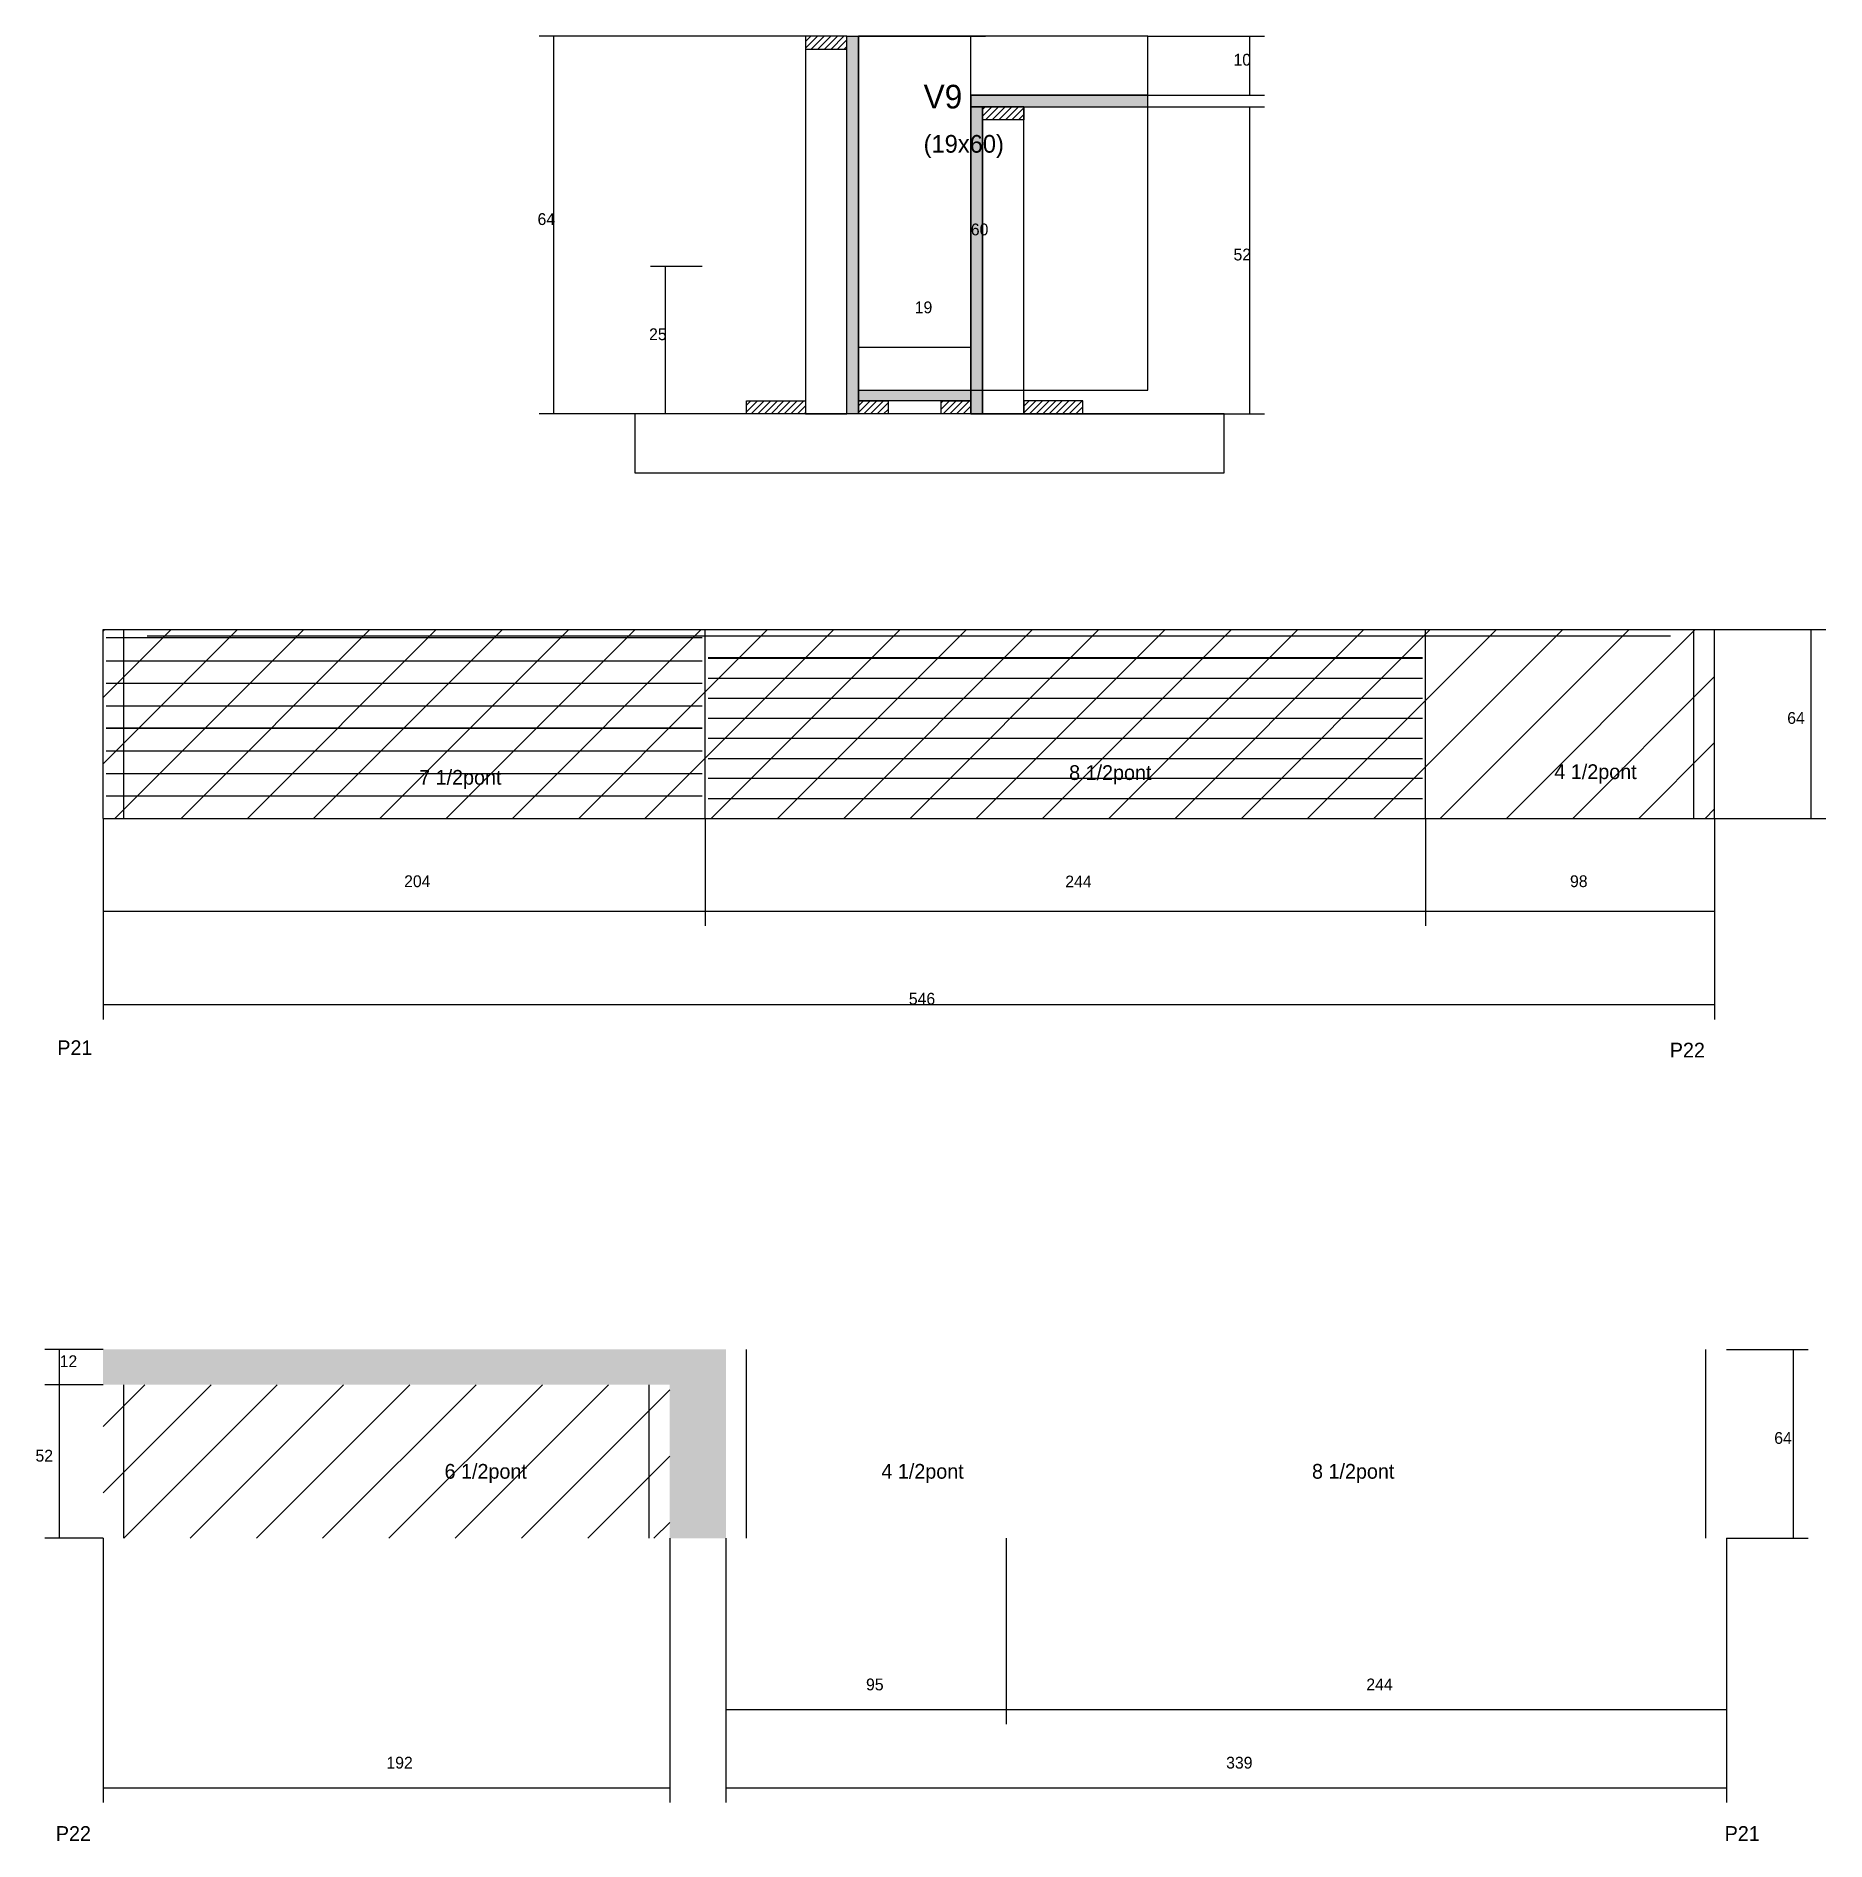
# Model space of a CAD drawing. Header units: metres. Extents: x -2848 to 22762, y -45195 to 1016.
# Drawn here: x 4499 to 5106, y -26982 to -26370 of the extents above; entities that cross this region are included whole.
import ezdxf

# ---------------------------------------------------------------- set-up
doc = ezdxf.new("R2010")
doc.units = ezdxf.units.M
for name, color, linetype in [('CONCRETO', 251, 'Continuous'), ('COTA', 4, 'Continuous'), ('Cota Seção (2x)', 4, 'Continuous'), ('Hachura', 253, 'Continuous'), ('Madeira', 126, 'Continuous'), ('NOMENCLATURA', 7, 'Continuous'), ('Painéis', 200, 'Continuous'), ('SARR_2.2x7', 40, 'Continuous'), ('Texto Seção', 7, 'Continuous')]:
    doc.layers.add(name, color=color, linetype=linetype)

msp = doc.modelspace()

# ---------------------------------------------------------------- texts
at = {"layer": 'COTA'}
for s, p in [('10', (4905, -26380.5)), ('64', (4669.2, -26434.5)), ('52', (4905, -26446.5)), ('25', (4707, -26473.5)), ('64', (5092.6, -26603.5)), ('204', (4624, -26658.8)), ('244', (4848, -26658.9)), ('98', (5019, -26658.8)), ('546', (4795, -26698.6)), ('12', (4507.3, -26821.4)), ('64', (5088.2, -26847.4)), ('52', (4499.1, -26853.4)), ('95', (4780.5, -26930.9)), ('244', (4950, -26930.9)), ('192', (4618, -26957.4)), ('339', (4902.5, -26957.4))]:
    msp.add_text(s, height=4, dxfattribs=at).set_placement(p)
at = {"layer": 'Cota Seção (2x)'}
for s, p in [('60', (4816, -26438)), ('19', (4797, -26464.4))]:
    msp.add_text(s, height=4, dxfattribs=at).set_placement(p)
at = {"layer": 'NOMENCLATURA'}
for s, p in [('7 1/2pont', (4629.1, -26624.1)), ('8 1/2pont', (4849.3, -26622.5)), ('4 1/2pont', (5013.7, -26622.2)), ('P21', (4506.5, -26715.7)), ('P22', (5052.8, -26716.5)), ('6 1/2pont', (4637.7, -26859.2)), ('4 1/2pont', (4785.7, -26859.2)), ('8 1/2pont', (4931.6, -26859.2)), ('P22', (4506, -26981.9)), ('P21', (5071.4, -26981.9))]:
    msp.add_text(s, height=5, dxfattribs=at).set_placement(p)
at = {"layer": 'Texto Seção'}
for s, height, p in [('V9', 8, (4800, -26395)), ('(19x60)', 6, (4800, -26410))]:
    msp.add_text(s, height=height, dxfattribs=at).set_placement(p)

# ---------------------------------------------------------------- hatches: boundary and pattern name
at = {"layer": 'COTA'}
h = msp.add_hatch(dxfattribs=at)
h.set_pattern_fill('AR-CONC', scale=0.03)
h.paths.add_polyline_path([(4714, -26879.4), (4733, -26879.4), (4733, -26815.4), (4522, -26815.4), (4522, -26827.4), (4714, -26827.4)])
at = {"layer": 'Hachura'}
h = msp.add_hatch(dxfattribs=at)
h.set_pattern_fill('ANSI31', scale=0.5)
h.paths.add_polyline_path([(4760, -26370.5), (4760, -26374.9), (4760, -26374.9), (4774, -26374.9), (4774, -26374.9), (4774, -26370.5), (4774, -26370.5), (4760, -26370.5)])
h = msp.add_hatch(color=8, dxfattribs=at)
h.dxf.hatch_style = 1
h.paths.add_polyline_path([(4774, -26370.5), (4778, -26370.5), (4778, -26370.5), (4778, -26498.5), (4778, -26498.5), (4774, -26498.5), (4774, -26498.5), (4774, -26370.5)])
h = msp.add_hatch(color=8, dxfattribs=at)
h.dxf.hatch_style = 1
h.paths.add_polyline_path([(4876, -26394.5), (4876, -26390.5), (4876, -26390.5), (4816, -26390.5), (4816, -26390.5), (4816, -26394.5), (4816, -26394.5), (4876, -26394.5)])
h = msp.add_hatch(color=8, dxfattribs=at)
h.dxf.hatch_style = 1
h.paths.add_polyline_path([(4820, -26394.5), (4816, -26394.5), (4816, -26394.5), (4816, -26498.5), (4816, -26498.5), (4820, -26498.5), (4820, -26498.5), (4820, -26394.5)])
h = msp.add_hatch(dxfattribs=at)
h.set_pattern_fill('ANSI31', scale=0.5)
h.paths.add_polyline_path([(4834, -26394.5), (4834, -26398.9), (4834, -26398.9), (4820, -26398.9), (4820, -26398.9), (4820, -26394.5), (4820, -26394.5), (4834, -26394.5)])
h = msp.add_hatch(color=8, dxfattribs=at)
h.dxf.hatch_style = 1
h.paths.add_polyline_path([(4778, -26494.1), (4778, -26490.5), (4778, -26490.5), (4816, -26490.5), (4816, -26490.5), (4816, -26494.1), (4816, -26494.1), (4778, -26494.1)])
h = msp.add_hatch(dxfattribs=at)
h.set_pattern_fill('ANSI31', scale=0.5)
h.paths.add_polyline_path([(4740, -26498.5), (4740, -26494.1), (4740, -26494.1), (4760, -26494.1), (4760, -26494.1), (4760, -26498.5), (4760, -26498.5), (4740, -26498.5)])
h = msp.add_hatch(dxfattribs=at)
h.set_pattern_fill('ANSI31', scale=0.5)
h.paths.add_polyline_path([(4778, -26498.5), (4778, -26494.1), (4778, -26494.1), (4788, -26494.1), (4788, -26494.1), (4788, -26498.5), (4788, -26498.5), (4778, -26498.5)])
h = msp.add_hatch(dxfattribs=at)
h.set_pattern_fill('ANSI31', scale=0.5)
h.paths.add_polyline_path([(4806, -26498.5), (4806, -26494.1), (4806, -26494.1), (4816, -26494.1), (4816, -26494.1), (4816, -26498.5), (4816, -26498.5), (4806, -26498.5)])
h = msp.add_hatch(dxfattribs=at)
h.set_pattern_fill('ANSI31', scale=0.5)
h.paths.add_polyline_path([(4854, -26498.5), (4854, -26494.1), (4854, -26494.1), (4834, -26494.1), (4834, -26494.1), (4834, -26498.5), (4834, -26498.5), (4854, -26498.5)])
h = msp.add_hatch(dxfattribs=at)
h.set_pattern_fill('ANSI31', scale=5)
h.paths.add_polyline_path([(4726, -26635.5), (4726, -26571.5), (4522, -26571.5), (4522, -26635.5)])
h = msp.add_hatch(dxfattribs=at)
h.set_pattern_fill('ANSI31', scale=5)
h.paths.add_polyline_path([(4970, -26635.5), (4970, -26571.5), (4726, -26571.5), (4726, -26635.5)])
h = msp.add_hatch(dxfattribs=at)
h.set_pattern_fill('ANSI31', scale=5)
h.paths.add_polyline_path([(4970, -26571.5), (4970, -26635.5), (5068, -26635.5), (5068, -26571.5)])
h = msp.add_hatch(dxfattribs=at)
h.set_pattern_fill('ANSI31', scale=5)
h.paths.add_polyline_path([(4714, -26827.4), (4522, -26827.4), (4522, -26879.4), (4714, -26879.4)])

# ---------------------------------------------------------------- linework, layer by layer
at = {"layer": 'CONCRETO'}
for points in [[(4876, -26390.5), (4876, -26370.5), (4778, -26370.5), (4778, -26370.5), (4778, -26370.5), (4778, -26490.5), (4816, -26490.5), (4816, -26400.5), (4816, -26390.5)], [(4778, -26490.5), (4876, -26490.5), (4876, -26370.5), (4778, -26370.5)]]:
    msp.add_lwpolyline(points, close=True, dxfattribs=at)
at = {"layer": 'COTA'}
for p, q in [((4760, -26370.5), (4669.7, -26370.5)), ((4674.7, -26498.5), (4674.7, -26370.5)), ((4876, -26370.5), (4915.5, -26370.5)), ((4910.5, -26390.5), (4910.5, -26370.5)), ((4876, -26390.5), (4915.5, -26390.5)), ((4834, -26394.5), (4915.5, -26394.5)), ((4910.5, -26498.5), (4910.5, -26394.5)), ((4725, -26448.5), (4707.5, -26448.5)), ((4712.5, -26498.5), (4712.5, -26448.5)), ((4740, -26498.5), (4669.7, -26498.5)), ((4731.9, -26498.5), (4707.5, -26498.5)), ((4854, -26498.5), (4915.5, -26498.5)), ((5068, -26571.5), (5105.7, -26571.5)), ((5100.7, -26635.5), (5100.7, -26571.5)), ((4522, -26635.5), (4522, -26671.9)), ((4522, -26635.5), (4522, -26703.6)), ((4726, -26635.5), (4726, -26671.9)), ((4726, -26635.5), (4726, -26671.9)), ((4970, -26635.5), (4970, -26671.9)), ((4970, -26635.5), (4970, -26671.9)), ((5068, -26635.5), (5068, -26703.6)), ((5068, -26635.5), (5068, -26671.9)), ((5068, -26635.5), (5105.7, -26635.5)), ((4522, -26666.9), (4726, -26666.9)), ((4726, -26666.9), (4970, -26666.9)), ((4970, -26666.9), (5068, -26666.9)), ((4522, -26698.6), (5068, -26698.6)), ((4522, -26815.4), (4502.3, -26815.4)), ((4507.3, -26827.4), (4507.3, -26815.4)), ((5072, -26815.4), (5099.7, -26815.4)), ((5094.7, -26879.4), (5094.7, -26815.4)), ((4522, -26827.4), (4502.3, -26827.4)), ((4522, -26827.4), (4502.3, -26827.4)), ((4507.3, -26879.4), (4507.3, -26827.4)), ((4522, -26879.4), (4502.3, -26879.4)), ((4522, -26879.4), (4522, -26968.9)), ((4714, -26879.4), (4714, -26968.9)), ((4733, -26879.4), (4733, -26942.4)), ((4733, -26879.4), (4733, -26968.9)), ((4828, -26879.4), (4828, -26942.4)), ((4828, -26879.4), (4828, -26942.4)), ((5072, -26879.4), (5072, -26942.4)), ((5072, -26879.4), (5072, -26968.9)), ((5072, -26879.4), (5099.7, -26879.4)), ((4733, -26937.4), (4828, -26937.4)), ((4828, -26937.4), (5072, -26937.4)), ((4522, -26963.9), (4714, -26963.9)), ((4733, -26963.9), (5072, -26963.9))]:
    msp.add_line(p, q, dxfattribs=at)
at = {"layer": 'Cota Seção (2x)'}
for p, q in [((4778, -26370.5), (4821, -26370.5)), ((4816, -26490.5), (4816, -26370.5)), ((4778, -26490.5), (4778, -26470.9)), ((4816, -26490.5), (4816, -26470.9)), ((4778, -26475.9), (4816, -26475.9)), ((4778, -26490.5), (4821, -26490.5))]:
    msp.add_line(p, q, dxfattribs=at)
at = {"layer": 'Madeira'}
for points in [[(4760, -26370.5), (4760, -26374.9), (4774, -26374.9), (4774, -26370.5)], [(4760, -26498.5), (4774, -26498.5), (4774, -26370.5), (4760, -26370.5)], [(4834, -26394.5), (4834, -26398.9), (4820, -26398.9), (4820, -26394.5)], [(4834, -26394.5), (4820, -26394.5), (4820, -26498.5), (4834, -26498.5)], [(4740, -26498.5), (4740, -26494.1), (4760, -26494.1), (4760, -26498.5)], [(4778, -26498.5), (4778, -26494.1), (4788, -26494.1), (4788, -26498.5)], [(4806, -26498.5), (4806, -26494.1), (4816, -26494.1), (4816, -26498.5)], [(4854, -26498.5), (4854, -26494.1), (4834, -26494.1), (4834, -26498.5)], [(4702.2, -26518.5), (4901.8, -26518.5), (4901.8, -26498.5), (4702.2, -26498.5)]]:
    msp.add_lwpolyline(points, close=True, dxfattribs=at)
at = {"layer": 'Painéis'}
for p, q in [((4778, -26498.5), (4778, -26370.5)), ((4816, -26390.5), (4876, -26390.5)), ((4816, -26394.5), (4816, -26390.5)), ((4876, -26394.5), (4876, -26390.5)), ((4816, -26498.5), (4816, -26394.5)), ((4778, -26490.5), (4816, -26490.5)), ((4778, -26494.1), (4778, -26490.5)), ((4816, -26494.1), (4816, -26490.5)), ((4522, -26571.5), (4726, -26571.5)), ((4522, -26635.5), (4522, -26571.5)), ((4726, -26571.5), (5068, -26571.5)), ((4726, -26635.5), (4726, -26571.5)), ((4970, -26635.5), (4970, -26571.5)), ((5068, -26635.5), (5068, -26571.5)), ((4522, -26635.5), (4726, -26635.5)), ((4726, -26635.5), (5068, -26635.5))]:
    msp.add_line(p, q, dxfattribs=at)
for points in [[(4774, -26370.5), (4778, -26370.5), (4778, -26498.5), (4774, -26498.5)], [(4876, -26394.5), (4876, -26390.5), (4816, -26390.5), (4816, -26394.5)], [(4820, -26394.5), (4816, -26394.5), (4816, -26498.5), (4820, -26498.5)], [(4778, -26494.1), (4778, -26490.5), (4816, -26490.5), (4816, -26494.1)]]:
    msp.add_lwpolyline(points, close=True, dxfattribs=at)
at = {"layer": 'SARR_2.2x7'}
for p, q in [((4523, -26574.25), (4725, -26574.25)), ((4529, -26635.5), (4529, -26571.5)), ((4537, -26573.7), (4726, -26573.7)), ((4726, -26573.7), (4970, -26573.7)), ((4970, -26573.7), (5053, -26573.7)), ((5061, -26635.5), (5061, -26571.5)), ((4523, -26582.12), (4725, -26582.12)), ((4727, -26581.06), (4969, -26581.06)), ((4727, -26581.28), (4969, -26581.28)), ((4523, -26589.75), (4725, -26589.75)), ((4727, -26588.06), (4969, -26588.06)), ((4727, -26594.83), (4969, -26594.83)), ((4523, -26597.38), (4725, -26597.38)), ((4727, -26601.61), (4969, -26601.61)), ((4523, -26604.88), (4725, -26604.88)), ((4523, -26605), (4725, -26605)), ((4523, -26612.62), (4725, -26612.62)), ((4727, -26608.28), (4969, -26608.28)), ((4727, -26608.39), (4969, -26608.39)), ((4523, -26620.25), (4725, -26620.25)), ((4727, -26615.17), (4969, -26615.17)), ((4727, -26621.94), (4969, -26621.94)), ((4523, -26627.88), (4725, -26627.88)), ((4727, -26628.72), (4969, -26628.72)), ((4740, -26879.4), (4740, -26815.4)), ((5065, -26879.4), (5065, -26815.4)), ((4529, -26879.4), (4529, -26827.4)), ((4707, -26879.4), (4707, -26827.4))]:
    msp.add_line(p, q, dxfattribs=at)

msp.set_redraw_order([(e.dxf.handle, doc.entitydb.next_handle()) for e in msp.query("TEXT MTEXT ATTDEF DIMENSION ARC_DIMENSION")])  # texts and dimensions are drawn at this point

doc.saveas('drawing.dxf')
